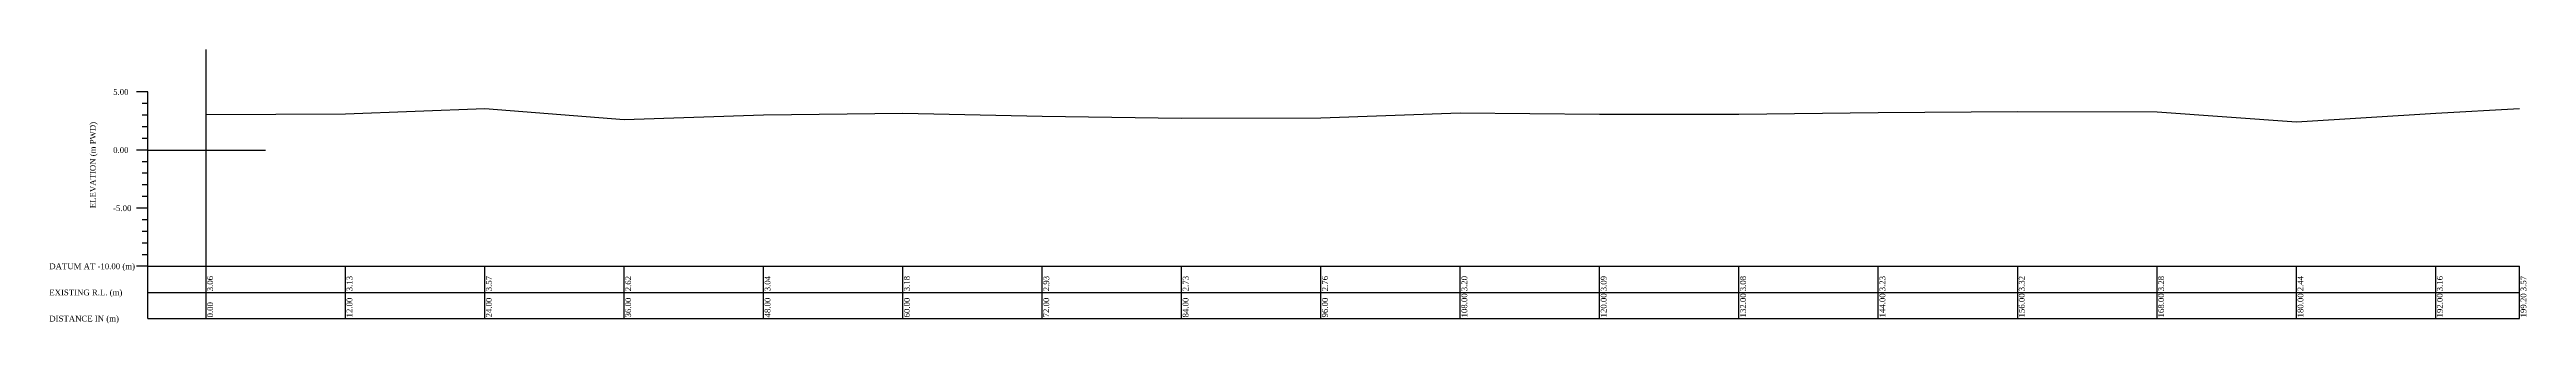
# Model space of a CAD drawing. Header units: metres. Extents: x -148477 to 168932, y -55673 to -2736.
# Drawn here: x -62284.9 to -62071.6, y -21178.8 to -21155.2 of the extents above; entities that cross this region are included whole.
import ezdxf

# ---------------------------------------------------------------- set-up
doc = ezdxf.new("R2010")
doc.units = ezdxf.units.M
doc.styles.add('liza', font='times.ttf', dxfattribs={"height": 2})

msp = doc.modelspace()

# ---------------------------------------------------------------- linework, layer by layer
at = {"color": 6, "linetype": 'Continuous', "lineweight": -3, "ltscale": 0.5}
for p, q in [((-62271.3824, -21173.8509), (-62271.3824, -21155.2076)), ((-62276.3824, -21158.8509), (-62277.3824, -21158.8509)), ((-62276.3824, -21159.8509), (-62276.8824, -21159.8509)), ((-62276.3824, -21178.3509), (-62276.3824, -21158.8509)), ((-62276.3824, -21160.8509), (-62276.8824, -21160.8509)), ((-62276.3824, -21161.8509), (-62276.8824, -21161.8509)), ((-62276.3824, -21163.8509), (-62277.3824, -21163.8509)), ((-62276.3824, -21162.8509), (-62276.8824, -21162.8509)), ((-62276.3824, -21163.8509), (-62266.2607, -21163.8509)), ((-62276.3824, -21164.8509), (-62276.8824, -21164.8509)), ((-62276.3824, -21165.8509), (-62276.8824, -21165.8509)), ((-62276.3824, -21168.8509), (-62277.3824, -21168.8509)), ((-62276.3824, -21166.8509), (-62276.8824, -21166.8509)), ((-62276.3824, -21167.8509), (-62276.8824, -21167.8509)), ((-62276.3824, -21169.8509), (-62276.8824, -21169.8509)), ((-62276.3824, -21170.8509), (-62276.8824, -21170.8509)), ((-62276.3824, -21171.8509), (-62276.8824, -21171.8509)), ((-62276.3824, -21172.8509), (-62276.8824, -21172.8509)), ((-62276.3824, -21173.8509), (-62277.3824, -21173.8509)), ((-62276.3824, -21173.8509), (-62072.1824, -21173.8509)), ((-62271.3824, -21178.3509), (-62271.3824, -21173.8509)), ((-62259.3824, -21178.3509), (-62259.3824, -21173.8509)), ((-62247.3824, -21178.3509), (-62247.3824, -21173.8509)), ((-62235.3824, -21178.3509), (-62235.3824, -21173.8509)), ((-62223.3824, -21178.3509), (-62223.3824, -21173.8509)), ((-62211.3824, -21178.3509), (-62211.3824, -21173.8509)), ((-62199.3824, -21178.3509), (-62199.3824, -21173.8509)), ((-62187.3824, -21178.3509), (-62187.3824, -21173.8509)), ((-62175.3824, -21178.3509), (-62175.3824, -21173.8509)), ((-62163.3824, -21178.3509), (-62163.3824, -21173.8509)), ((-62151.3824, -21178.3509), (-62151.3824, -21173.8509)), ((-62139.3824, -21178.3509), (-62139.3824, -21173.8509)), ((-62127.3824, -21178.3509), (-62127.3824, -21173.8509)), ((-62115.3824, -21178.3509), (-62115.3824, -21173.8509)), ((-62103.3824, -21178.3509), (-62103.3824, -21173.8509)), ((-62091.3824, -21178.3509), (-62091.3824, -21173.8509)), ((-62079.3824, -21178.3509), (-62079.3824, -21173.8509)), ((-62072.1824, -21178.3509), (-62072.1824, -21173.8509)), ((-62276.3824, -21176.1009), (-62072.1824, -21176.1009)), ((-62276.3824, -21178.3509), (-62072.1824, -21178.3509))]:
    msp.add_line(p, q, dxfattribs=at)
msp.add_lwpolyline([(-62271.3824, -21160.7909), (-62259.3824, -21160.7209), (-62247.3824, -21160.2809), (-62235.3824, -21161.2309), (-62223.3824, -21160.8109), (-62211.3824, -21160.6709), (-62199.3824, -21160.9209), (-62187.3824, -21161.1209), (-62175.3824, -21161.0909), (-62163.3824, -21160.6509), (-62151.3824, -21160.7609), (-62139.3824, -21160.7709), (-62127.3824, -21160.6209), (-62115.3824, -21160.5309), (-62103.3824, -21160.5709), (-62091.3824, -21161.4109), (-62079.3824, -21160.6909), (-62072.1824, -21160.2809)], dxfattribs=at)

# ---------------------------------------------------------------- texts
at = {"color": 6, "linetype": 'Continuous', "lineweight": -3, "ltscale": 0.5, "char_height": 0.5, "attachment_point": 1, "style": 'liza'}
for s, insert, width in [('5.00', (-62279.3824, -21158.6009), 2), ('0.00', (-62279.3824, -21163.6009), 2), ('-5.00', (-62279.3824, -21168.6009), 2), ('DATUM AT -10.00 (m)', (-62284.8824, -21173.6009), 7.5), ('EXISTING R.L. (m)', (-62284.8824, -21175.8509), 7.5), ('DISTANCE IN (m)', (-62284.8824, -21178.1009), 7.5)]:
    msp.add_mtext(s, dxfattribs=dict(at, insert=insert, width=width))
at = {"color": 6, "linetype": 'Continuous', "lineweight": -3, "ltscale": 0.5, "char_height": 0.5, "attachment_point": 1, "rotation": 90, "style": 'liza'}
for s, insert, width in [('ELEVATION (m PWD)', (-62281.3824, -21168.8509), 10), ('3.06', (-62271.2824, -21176.0009), 2.15), ('3.13', (-62259.2824, -21176.0009), 2.15), ('3.57', (-62247.2824, -21176.0009), 2.15), ('2.62', (-62235.2824, -21176.0009), 2.15), ('3.04', (-62223.2824, -21176.0009), 2.15), ('3.18', (-62211.2824, -21176.0009), 2.15), ('2.93', (-62199.2824, -21176.0009), 2.15), ('2.73', (-62187.2824, -21176.0009), 2.15), ('2.76', (-62175.2824, -21176.0009), 2.15), ('3.20', (-62163.2824, -21176.0009), 2.15), ('3.09', (-62151.2824, -21176.0009), 2.15), ('3.08', (-62139.2824, -21176.0009), 2.15), ('3.23', (-62127.2824, -21176.0009), 2.15), ('3.32', (-62115.2824, -21176.0009), 2.15), ('3.28', (-62103.2824, -21176.0009), 2.15), ('2.44', (-62091.2824, -21176.0009), 2.15), ('3.16', (-62079.2824, -21176.0009), 2.15), ('3.57', (-62072.0824, -21176.0009), 2.15), ('0.00', (-62271.2824, -21178.2509), 2.15), ('12.00', (-62259.2824, -21178.2509), 2.15), ('24.00', (-62247.2824, -21178.2509), 2.15), ('36.00', (-62235.2824, -21178.2509), 2.15), ('48.00', (-62223.2824, -21178.2509), 2.15), ('60.00', (-62211.2824, -21178.2509), 2.15), ('72.00', (-62199.2824, -21178.2509), 2.15), ('84.00', (-62187.2824, -21178.2509), 2.15), ('96.00', (-62175.2824, -21178.2509), 2.15), ('108.00', (-62163.2824, -21178.2509), 2.15), ('120.00', (-62151.2824, -21178.2509), 2.15), ('132.00', (-62139.2824, -21178.2509), 2.15), ('144.00', (-62127.2824, -21178.2509), 2.15), ('156.00', (-62115.2824, -21178.2509), 2.15), ('168.00', (-62103.2824, -21178.2509), 2.15), ('180.00', (-62091.2824, -21178.2509), 2.15), ('192.00', (-62079.2824, -21178.2509), 2.15), ('199.20', (-62072.0824, -21178.2509), 2.15)]:
    msp.add_mtext(s, dxfattribs=dict(at, insert=insert, width=width))

doc.saveas('drawing.dxf')
